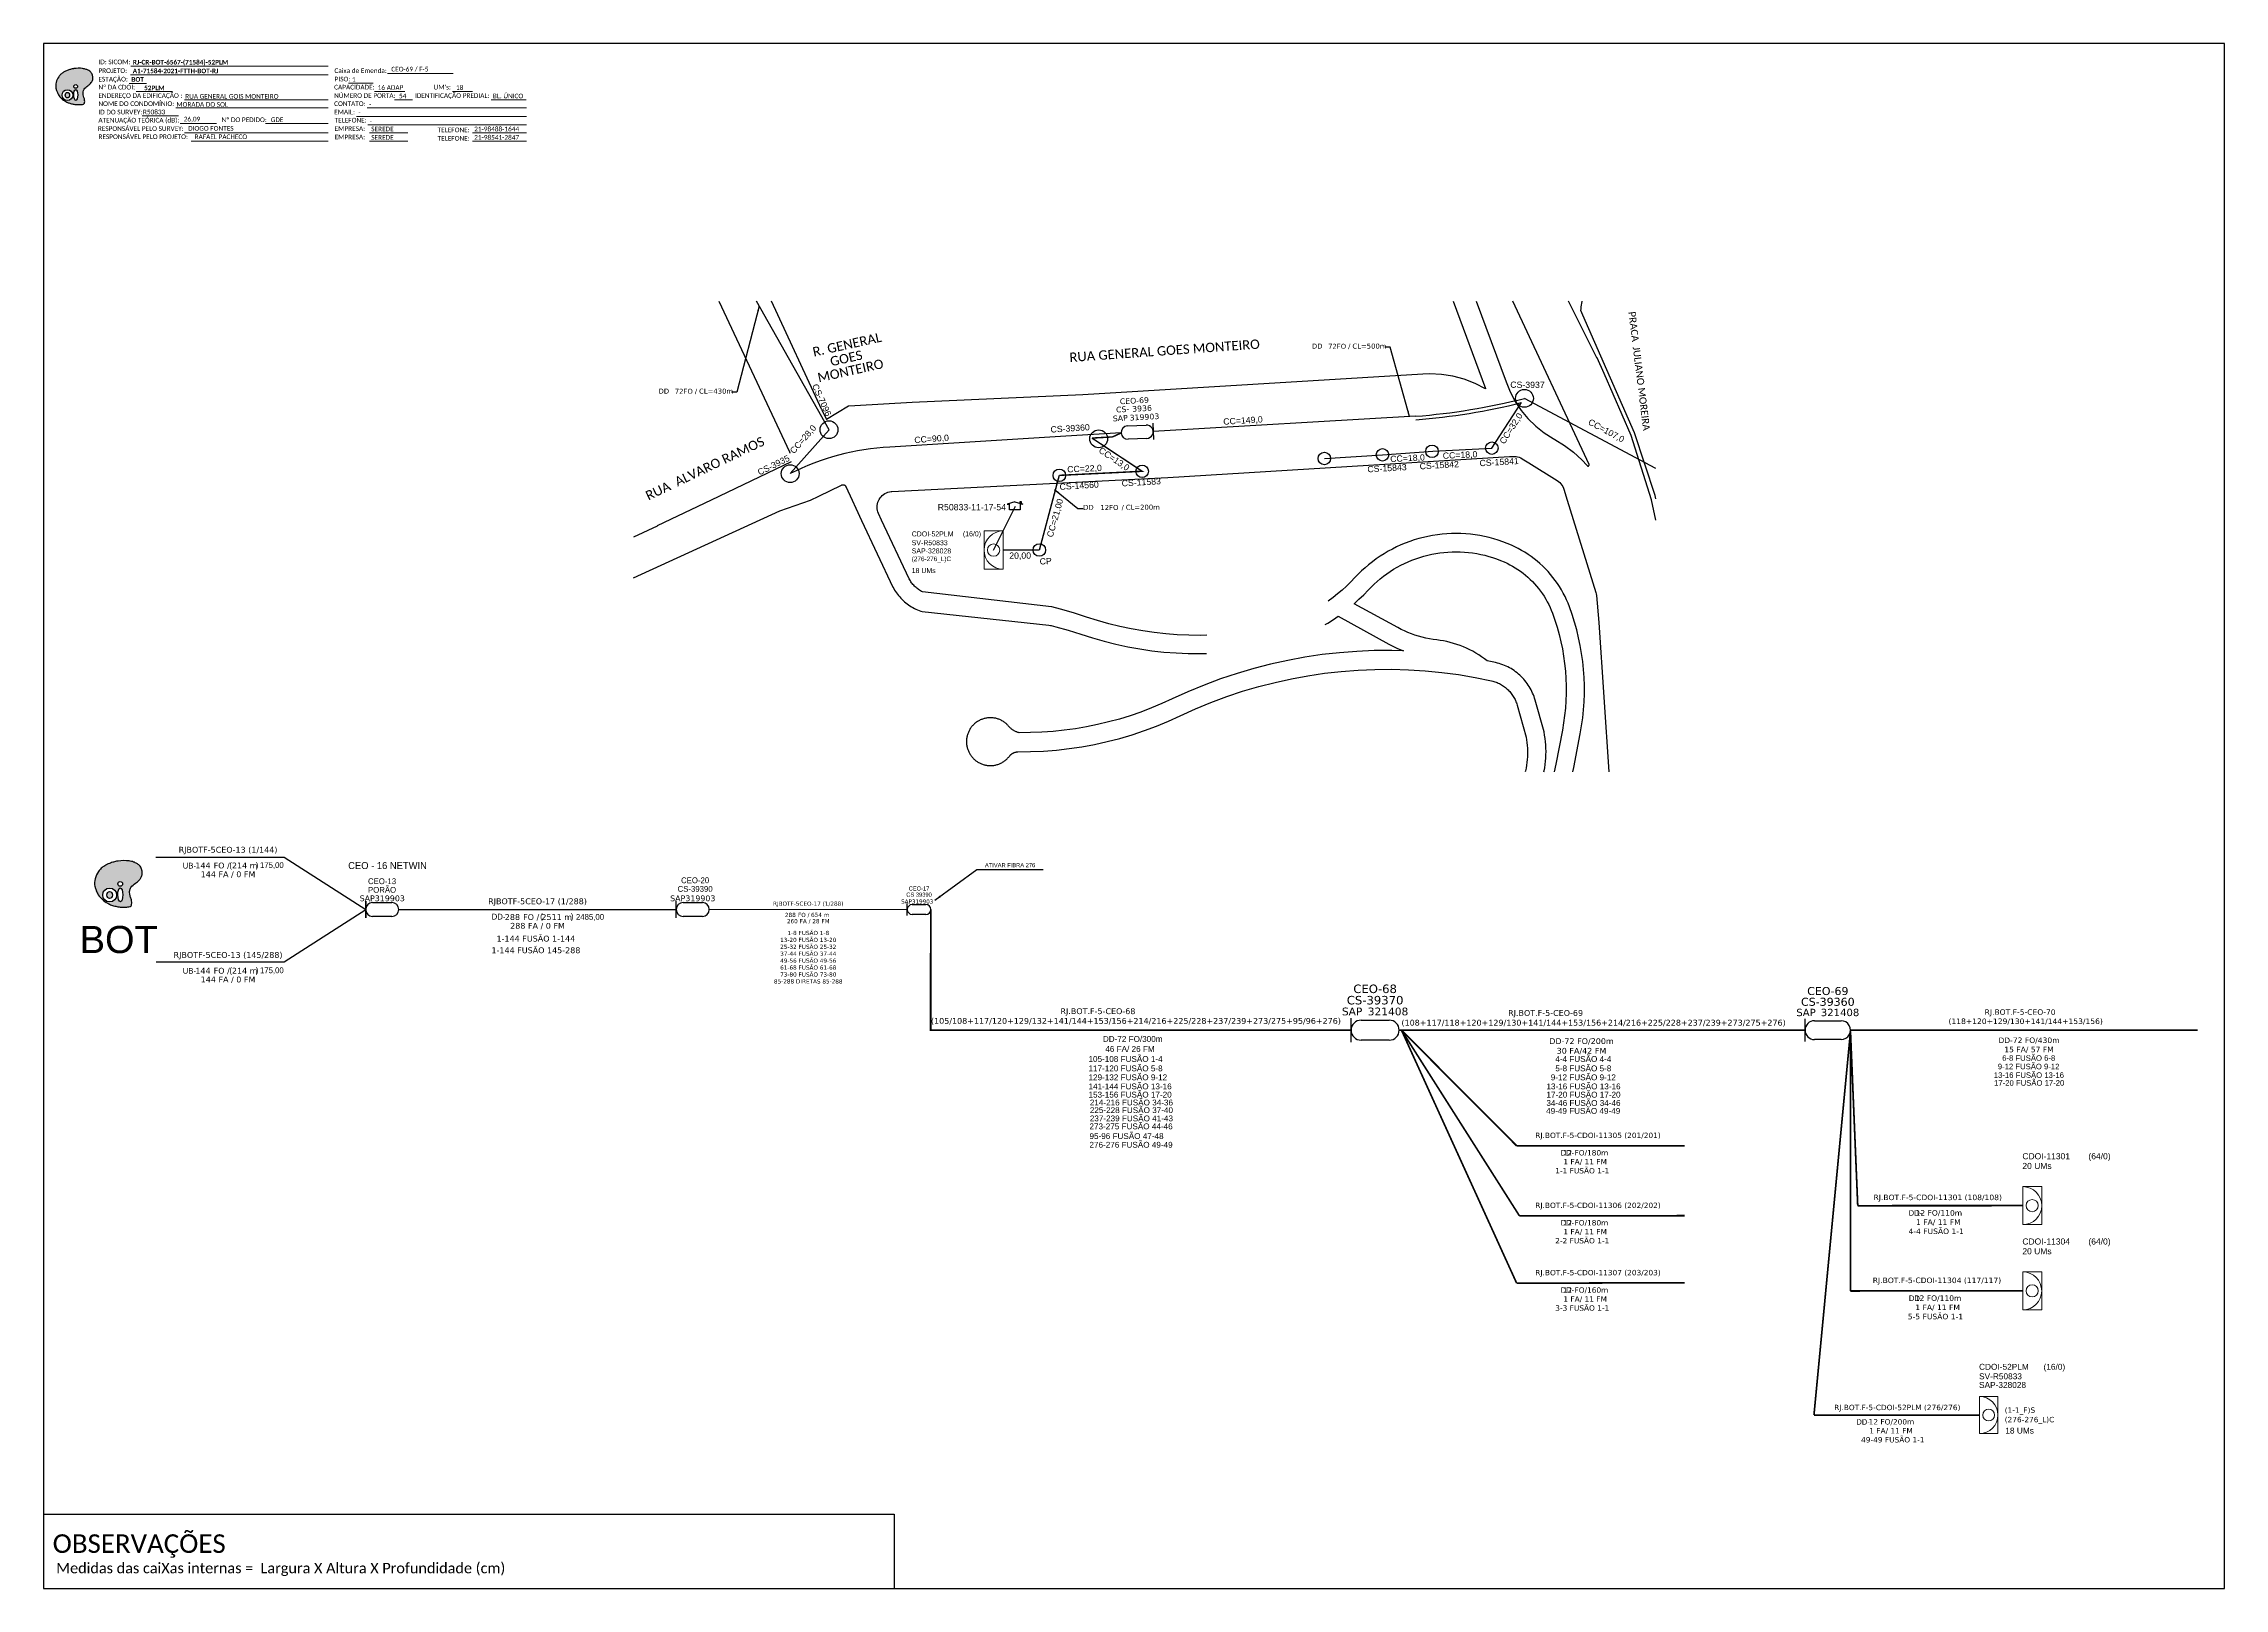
# Model space of a CAD drawing. Header units: millimetres. Extents: x 891 to 2640, y 408 to 1002.
# Drawn here: x 891 to 1730, y 408 to 1002 of the extents above; entities that cross this region are included whole.
import ezdxf
from ezdxf.enums import TextEntityAlignment as Align

# ---------------------------------------------------------------- set-up
doc = ezdxf.new("R2010")
doc.units = ezdxf.units.MM
for name, color, linetype, lineweight in [("20.0-LEGENDA DOS CDO'S", 1, 'Continuous', 0), ('20.1-CDO_INTERIOR', 1, 'Continuous', 0), ('Texto_Cabos', 1, 'Continuous', 20)]:
    doc.layers.add(name, color=color, linetype=linetype, lineweight=lineweight)
for name, color, linetype in [('20.4-CEOS', 1, 'Continuous'), ('CAP a instalar', 1, 'Continuous'), ('CD a instalar', 1, 'Continuous'), ('CD de instalação futura', 8, 'Continuous'), ('CDO_INTERIOR', 1, 'Continuous'), ('CEO', 1, 'Continuous'), ('CEOS', 1, 'Continuous'), ('label_cabos', 7, 'Continuous'), ('Legenda', 1, 'Continuous'), ('ml', 1, 'Continuous'), ('surveys legendas', 7, 'Continuous')]:
    doc.layers.add(name, color=color, linetype=linetype)
doc.layers.add('DROP DE CLIENTE', color=140, linetype='Continuous', plot=False)
doc.layers.add('EXTRA', color=50, linetype='Continuous', plot=False)
doc.styles.add('ARIAL', font='arial.ttf')
doc.styles.add('Legend', font='calibri.ttf')
doc.styles.add('siredit', font='verdana.ttf')
doc.styles.add('Style-font000', font='font000.shx')
doc.styles.add('WMF-Calibri0', font='calibri.ttf')
doc.styles.add('WMF-Calibri1', font='calibrib.ttf')
doc.dimstyles.new('CC', dxfattribs={"dimtxt": 1, "dimasz": 2, "dimexe": 0.18, "dimexo": 0.0625, "dimgap": 0.09, "dimtad": 0, "dimdec": 0, "dimrnd": 1, "dimzin": 0, "dimdsep": 46, "dimtxsty": 'siredit', "dimblk": 'NONE', "dimcen": 0, "dimse1": 1, "dimse2": 1, "dimsd1": 1, "dimsd2": 1, "dimclrt": 7, "dimadec": 0, "dimazin": 0, "dimtfac": 1, "dimtdec": 0, "dimtofl": 0, "dimtmove": 0, "dimatfit": 3, "dimfxl": 0, "dimtolj": 1, "dimtzin": 0, "dimarcsym": 0})
doc.dimstyles.new('ISO-25', dxfattribs={"dimtxt": 2.5, "dimasz": 2.5, "dimexe": 1.25, "dimexo": 0.625, "dimtad": 1, "dimtxsty": 'Standard', "dimcen": 2.5, "dimadec": 0, "dimazin": 0, "dimtfac": 1, "dimtmove": 0, "dimatfit": 3, "dimfxl": 0, "dimarcsym": 0})

# ---------------------------------------------------------------- blocks, each defined once
blk = doc.blocks.new('CDOE_CT_POSTE')
at = {"layer": "20.0-LEGENDA DOS CDO'S", "color": 0, "style": 'ARIAL'}
blk.add_attdef('FIBRAS_UTILIZADAS', text='', height=0.68, rotation=0.118, dxfattribs=at).set_placement((7.83, 5.26), align=Align.CENTER)
for tag, p in [('CDO_N', (0.12, 5.25)), ('CORDOALHA', (0.12, 4.02)), ('SAP', (0.12, 2.96)), ('1:XX', (0.14, 1.23)), ('UMS', (0.14, 0.22))]:
    blk.add_attdef(tag, p, '', height=0.68, rotation=0.118, dxfattribs=at)
blk = doc.blocks.new('CDOI_PADRÃO')
at = {"layer": '20.1-CDO_INTERIOR', "color": 0, "lineweight": 18}
for p, q in [((3.07, 6.14), (-3.07, 6.14)), ((-3.07, 6.14), (-3.07, -6.14)), ((3.07, -6.14), (3.07, 6.14)), ((-3.07, -6.14), (3.07, -6.14))]:
    blk.add_line(p, q, dxfattribs=at)
for centre, major_axis, start_param, end_param in [((-3.07, 0), (4.34, 4.34), 3.926991, 7.068583), ((0, 0), (1.39, 1.39), 5.497787, 11.780972)]:
    blk.add_ellipse(centre, major_axis=major_axis, ratio=1, start_param=start_param, end_param=end_param, dxfattribs=at)
blk = doc.blocks.new('SURVEY_SURVEY')
for p, q in [((0, 0.0000127), (-0.0000126, 0.000009)), ((-0.0000126, 0.000009), (-0.0000086, 0.000009)), ((-0.0000086, 0), (-0.0000086, 0.000009)), ((0.0000086, 0), (-0.0000086, 0)), ((0, 0.0000127), (0.0000126, 0.000009)), ((0.0000084, 0.0000132), (0.0000098, 0.0000132)), ((0.0000084, 0.0000103), (0.0000084, 0.0000132)), ((0.0000126, 0.000009), (0.0000086, 0.000009)), ((0.0000086, 0.000009), (0.0000086, 0)), ((0.0000098, 0.0000132), (0.0000098, 0.0000099))]:
    blk.add_line(p, q)
blk = doc.blocks.new('LEGENDA DOS CABOS')
at = {"layer": 'EXTRA', "color": 0, "style": 'siredit'}
for tag, p in [('ID', (4.6, 0.97)), ('XX', (9.03, 0.97))]:
    blk.add_attdef(tag, text='', height=0.48, rotation=359.69, dxfattribs=at).set_placement(p, align=Align.MIDDLE_CENTER)
at = {"layer": 'Legenda', "color": 0, "style": 'siredit'}
for tag, p in [('TIPO_CABO', (1.31, 0)), ('CABO', (4.69, -0.05)), ('/', (6.81, -0.05)), ('METROS', (10.03, -0.05))]:
    blk.add_attdef(tag, text='', height=0.8, rotation=359.69, dxfattribs=at).set_placement(p, align=Align.MIDDLE_CENTER)
blk = doc.blocks.new('_None')
blk = doc.blocks.new('OI')
h = blk.add_hatch(color=40)
edge = h.paths.add_edge_path()
edge.add_spline(control_points=[(4.35, -0.67), (3.92, -0.99), (3.26, -1.5), (2.81, -2.59), (2.9, -3.5), (3.06, -4.27), (3.31, -4.85), (3.37, -5.39), (3.4, -5.88), (3.2, -6.4), (2.54, -6.61), (1.65, -6.63), (0.55, -6.67), (-0.56, -6.42), (-1.61, -6.14), (-2.77, -5.61), (-3.92, -4.77), (-4.89, -3.7), (-5.34, -2.65), (-5.6, -1.94), (-5.85, -0.96), (-5.71, 0.47), (-5.1, 2.02), (-4.14, 3.02), (-3.3, 3.61), (-2.37, 4.16), (-1.36, 4.44), (-0.56, 4.7), (0.79, 4.85), (2.24, 4.97), (3.79, 4.57), (4.67, 4.21), (5.44, 3.65), (5.76, 2.99), (6.03, 2.21), (6.01, 1.46), (5.72, 0.64), (5.31, 0.08), (4.88, -0.38), (4.51, -0.55), (4.35, -0.67)], knot_values=[0, 0, 0, 0, 1.60434, 2.417191, 3.427595, 4.282808, 4.776746, 5.304182, 5.888771, 6.258406, 6.858137, 7.79129, 8.986195, 10.124242, 11.187857, 12.242908, 13.953784, 15.414161, 16.515391, 17.349188, 17.675853, 19.552021, 21.515531, 22.568638, 23.63245, 24.621084, 25.782718, 26.745347, 27.142653, 29.870543, 31.004649, 31.921532, 32.709589, 33.801391, 34.042471, 35.192333, 35.971461, 36.628871, 37.254359, 37.836911, 37.836911, 37.836911, 37.836911], degree=3, periodic=0)
h.paths.add_polyline_path([(1.13, -0.87, -1), (-0.04, -0.87, -1)], flags=16)
edge = h.paths.add_edge_path(flags=16)
edge.add_ellipse((0.56, -3.59), major_axis=(-0.02, 1.71), ratio=0.361305, start_angle=0, end_angle=360)
h.paths.add_polyline_path([(-0.36, -3.62, -1), (-3.8, -3.62, -1)], flags=16)
edge = h.paths.add_edge_path(flags=0)
edge.add_ellipse((-2.08, -3.62), major_axis=(0, 0.885), ratio=0.758294, start_angle=0, end_angle=360)
at = {"color": 40}
for centre, radius in [((-2.08, -3.62), 1.72), ((0.54, -0.87), 0.587)]:
    blk.add_circle(centre, radius, dxfattribs=at)
blk.add_ellipse((-2.08, -3.62), major_axis=(0, 0.885), ratio=0.758294, start_param=-3.141592653589792, end_param=3.141592653589792, dxfattribs=at)
blk.add_ellipse((0.56, -3.59), major_axis=(-0.02, 1.71), ratio=0.361305, dxfattribs=at)
at = {"color": 40, "start_tangent": (-0.800898, -0.598801), "end_tangent": (-0.800898, -0.598801)}
blk.add_spline([(4.35, -0.67), (3.2, -1.78), (2.9, -2.54), (2.92, -3.55), (3.12, -4.38), (3.28, -4.85), (3.37, -5.37), (3.35, -5.95), (3.2, -6.29), (2.66, -6.55), (1.73, -6.63), (0.54, -6.62), (-0.58, -6.41), (-1.6, -6.11), (-2.56, -5.67), (-3.95, -4.67), (-4.89, -3.56), (-5.37, -2.56), (-5.64, -1.78), (-5.72, -1.46), (-5.63, 0.42), (-4.84, 2.22), (-4.13, 2.99), (-3.27, 3.62), (-2.4, 4.09), (-1.3, 4.47), (-0.37, 4.72), (0.02, 4.77), (2.75, 4.8), (3.85, 4.53), (4.69, 4.16), (5.31, 3.68), (5.85, 2.73), (5.93, 2.5), (5.94, 1.35), (5.67, 0.62), (5.29, 0.08), (4.84, -0.36), (4.35, -0.67)], degree=3, dxfattribs=at)
blk = doc.blocks.new('CDOI_INT')
at = {"layer": '20.1-CDO_INTERIOR', "color": 0, "lineweight": 18}
blk.add_lwpolyline([(4.25, -4.25), (4.25, 4.25), (0, 4.25), (0, -4.25)], close=True, dxfattribs=at)
blk.add_circle((2.12, 0), 1.36, dxfattribs=at)
blk.add_arc((0, 0), 4.25, 270, 90, dxfattribs=at)
at = {"layer": "20.0-LEGENDA DOS CDO'S", "color": 0, "style": 'ARIAL'}
for tag, p in [('CDO_N', (-0.08, 10.38)), ('SPLITER_1', (21.18, 10.38)), ('SPLITER_2', (21.19, 8.68)), ('SAP', (-0.08, 6.23)), ('SURVEY', (-0.08, 8.2)), ('1:XX', (5.94, -2.22)), ('UMS', (5.94, -4.24))]:
    blk.add_attdef(tag, p, '', height=1.36, dxfattribs=at)
blk.add_attdef('FIBRAS_UTILIZADAS', text='', height=1.36, dxfattribs=at).set_placement((15.34, 10.38), align=Align.CENTER)
blk = doc.blocks.new('CARIMBO')
at = {"color": 7, "lineweight": 0}
for points in [[(134.48, -16.3), (159.61, -16.3)], [(35.15, -20.06), (41.7, -20.06)], [(35.66, -16.79), (111.64, -16.79)], [(37.81, -23.14), (51.75, -23.14)], [(119.43, -20.02), (128.92, -20.02)], [(129.48, -23.14), (141.1, -23.14)], [(159.42, -23.14), (167.09, -23.14)], [(40.13, -32.55), (54.07, -32.55)], [(52.97, -29.48), (111.64, -29.48)], [(56.38, -26.37), (111.64, -26.37)], [(122.56, -32.72), (187.83, -32.72)], [(126.6, -29.48), (187.83, -29.48)], [(137.07, -26.37), (144.01, -26.37)], [(174.24, -26.37), (187.8, -26.37)], [(54.67, -35.52), (68.61, -35.52)], [(56.38, -39.07), (111.64, -39.07)], [(126.84, -35.96), (187.83, -35.96)], [(127.45, -39.07), (142.25, -39.07)], [(167.06, -39.07), (187.83, -39.07)], [(58.87, -42.31), (111.64, -42.31)], [(127.45, -42.31), (142.25, -42.31)], [(167.06, -42.31), (187.83, -42.31)]]:
    blk.add_lwpolyline(points, dxfattribs=at)
at = {"color": 7, "xscale": 1.213923925163967, "yscale": 1.213923925163967, "zscale": 1.213923925163967, "rotation": 0.1532896023949059}
blk.add_blockref('OI', (13.86, -20.16), dxfattribs=at)
at = {"color": 7, "lineweight": 0, "style": 'WMF-Calibri0'}
for s, height, p in [('PROJETO:', 1.793, (23.26, -16.04)), ('Caixa de Emenda:', 1.7927, (114.02, -16.04)), ('ESTAÇÃO:', 1.793, (23.26, -19.32)), ('ENDEREÇO DA EDIFICAÇÃO :', 1.7927, (23.26, -25.63)), ('Nº DA CDOI:', 1.7927, (23.26, -22.39)), ('CAPACIDADE:', 1.7927, (113.91, -22.39)), ('NÚMERO DE PORTA:', 1.7927, (113.91, -25.63)), ('PISO:', 1.793, (114.09, -19.28)), ('IDENTIFICAÇÃO PREDIAL:', 1.7927, (144.99, -25.63)), ("UM's:", 1.793, (152.15, -22.39)), ('ATENUAÇÃO TEÓRICA (dB):', 1.7927, (23.26, -35.09)), ('NOME DO CONDOMÍNIO:', 1.7927, (23.26, -28.74)), ('ID DO SURVEY:', 1.7927, (23.26, -31.97)), ('CONTATO:', 1.793, (113.91, -28.74)), ('EMAIL:', 1.793, (113.91, -31.97)), ('TELEFONE:', 1.793, (114.09, -35.09)), ('RESPONSÁVEL PELO SURVEY:', 1.7927, (23.02, -38.32)), ('RESPONSÁVEL PELO PROJETO:', 1.7927, (23.26, -41.44)), ('EMPRESA:', 1.793, (114.09, -38.32)), ('EMPRESA:', 1.793, (114.09, -41.56)), ('TELEFONE:', 1.793, (153.7, -38.83)), ('TELEFONE:', 1.793, (153.7, -42.06))]:
    blk.add_text(s, height=height, dxfattribs=at).set_placement(p)
at = {"color": 7, "lineweight": 0, "flags": 8}
for tag, p, style in [('PROJ', (36.46, -16.13), 'WMF-Calibri1'), ('CEOS-XX', (135.87, -15.46), 'WMF-Calibri0'), ('EST', (35.94, -19.41), 'WMF-Calibri1'), ('LOGRADOURO', (56.65, -25.91), 'WMF-Calibri0'), ('PISO_PTR', (120.78, -19.42), 'WMF-Calibri0'), ('CAPAC.', (130.66, -22.52), 'WMF-Calibri0'), ('N°', (138.85, -25.77), 'WMF-Calibri0'), ("UC'S", (160.78, -22.54), 'WMF-Calibri0'), ('N°PREDIO', (174.94, -25.77), 'WMF-Calibri0'), ('_ID_', (40.39, -31.94), 'WMF-Calibri0'), ('NOME_DO_COND.', (53.23, -29.02), 'WMF-Calibri0'), ('O_POTEN', (56.06, -34.68), 'WMF-Calibri0'), ('EMAIL', (123.26, -32.12), 'WMF-Calibri0'), ('NOME_DO_CONTATO', (127.3, -28.89), 'WMF-Calibri0'), ('RES_SURVEY', (57.78, -38.23), 'WMF-Calibri0'), ('RES_PROJ', (60.27, -41.47), 'WMF-Calibri0'), ('TELEFONE', (127.55, -35.36), 'WMF-Calibri0'), ('EMP_RESP_SURVEY', (128.16, -38.47), 'WMF-Calibri0'), ('EMP_RESP_PROJ', (128.16, -41.71), 'WMF-Calibri0'), ('CONT_RESP_SURVEY', (167.76, -38.47), 'WMF-Calibri0'), ('CONT_RESP_PROJ', (167.76, -41.71), 'WMF-Calibri0')]:
    blk.add_attdef(tag, p, '', height=1.79, dxfattribs=dict(at, style=style))
at = {"color": 7, "lineweight": 0, "style": 'WMF-Calibri1', "flags": 8}
blk.add_attdef("N° CDO'S", text='', height=1.79, dxfattribs=at).set_placement((44.78, -22.68), align=Align.CENTER)

msp = doc.modelspace()

# ---------------------------------------------------------------- linework, layer by layer
msp.add_lwpolyline([(891.21, 408.06), (1729.77, 408.06), (1729.77, 1002.06), (891.21, 1002.06), (891.21, 408.06)])
at = {"color": 7, "lineweight": 0}
for points in [[(924.71, 993.37), (1000.68, 993.37)], [(976.52, 971.3), (1000.67, 971.3)]]:
    msp.add_lwpolyline(points, dxfattribs=at)
at = {"color": 4, "linetype": 'Continuous'}
for points in [[(1150.79, 903), (1177.99, 845.05), (1178.12, 844.74), (1178.17, 844.59)], [(1190.43, 861.3), (1171.16, 903)], [(1433.2, 903), (1445.63, 869.45)], [(1442.01, 903), (1453.58, 871.98)], [(1453.58, 871.98), (1455.12, 868.13), (1457.05, 864.47), (1459.34, 861.03), (1461.99, 857.85), (1464.96, 854.95), (1468.22, 852.39), (1471.72, 850.18), (1472.36, 849.83), (1476.08, 847.59), (1479.55, 844.98), (1482.73, 842.02), (1484.72, 839.79), (1484.74, 839.75), (1484.78, 839.73), (1484.82, 839.69), (1484.85, 839.67), (1484.9, 839.65), (1484.94, 839.64), (1484.98, 839.63), (1485.03, 839.62), (1485.07, 839.62), (1485.12, 839.62), (1485.16, 839.63), (1485.2, 839.64), (1485.25, 839.67), (1485.28, 839.68), (1485.32, 839.71), (1485.36, 839.74), (1485.39, 839.77), (1485.42, 839.81), (1485.44, 839.85), (1485.45, 839.88), (1485.48, 839.93), (1485.49, 839.98), (1485.49, 840.01), (1485.49, 840.06), (1485.49, 840.11), (1485.48, 840.15), (1485.46, 840.19), (1456.15, 903)], [(1511.15, 818.82), (1509.54, 826.68), (1501.7, 851.41), (1491.33, 875.2), (1488.54, 881.23), (1488.51, 881.26), (1477.63, 903)], [(1511.15, 827.02), (1510.89, 828.32), (1502.98, 852.46), (1483.06, 897.59), (1482.37, 899.38), (1482.41, 900.09), (1482.47, 900.81), (1482.57, 901.52), (1482.68, 902.22), (1482.82, 902.92), (1482.84, 903)], [(1445.63, 869.45), (1445.66, 869.36), (1441.67, 871.39), (1437.47, 872.99), (1433.13, 874.13), (1428.71, 874.82), (1424.23, 875.04), (1421.52, 874.94), (1290.76, 866.96), (1225.25, 864.05), (1203.18, 862.78)], [(1190.43, 861.3), (1192.21, 857.51)], [(1203.18, 862.78), (1200.73, 862.64), (1192.21, 857.51)], [(1178.67, 841.29), (1147.87, 826.53), (1127.11, 816.58), (1127.08, 816.55), (1117.98, 812.29)], [(1213.42, 818.79), (1212.26, 821.38), (1212.03, 821.96), (1211.86, 822.57), (1211.77, 823.2), (1211.73, 823.82), (1211.77, 824.44), (1211.86, 825.07), (1212.03, 825.68), (1212.25, 826.26), (1212.54, 826.82), (1212.87, 827.35), (1213.27, 827.84), (1213.71, 828.28), (1214.2, 828.68), (1214.73, 829.02), (1215.28, 829.3), (1215.87, 829.53), (1216.48, 829.7), (1217.1, 829.8), (1217.43, 829.82), (1323.46, 835.21), (1323.54, 835.21), (1454.9, 843.28)], [(1454.9, 843.28), (1456.14, 843.35), (1456.78, 843.36), (1457.4, 843.3), (1458.01, 843.17), (1458.61, 842.99), (1459.19, 842.74), (1459.69, 842.45), (1462.26, 840.85)], [(1462.26, 840.85), (1473.21, 834.03), (1473.73, 833.67), (1474.2, 833.25), (1474.63, 832.79), (1475.01, 832.29), (1475.34, 831.75), (1475.6, 831.18), (1475.77, 830.7), (1477.06, 826.53), (1488.04, 791.05), (1488.19, 790.44), (1488.28, 789.83), (1489.23, 779.47), (1493.02, 722.09)], [(1117.98, 796.59), (1174.32, 822.36), (1180.17, 824.5), (1186.1, 826.53), (1189.3, 828.1), (1198.08, 832.31), (1198.2, 832.36), (1198.32, 832.39), (1198.44, 832.42), (1198.56, 832.43), (1198.69, 832.43), (1198.81, 832.42), (1198.94, 832.38), (1199.05, 832.35), (1199.17, 832.29), (1199.28, 832.23), (1199.37, 832.14), (1199.47, 832.06), (1199.55, 831.96), (1199.62, 831.87), (1199.68, 831.75), (1202.13, 826.53), (1203.58, 823.44), (1205.74, 818.7), (1217.8, 793.08), (1218.11, 792.51), (1218.44, 791.94), (1218.8, 791.39), (1219.17, 790.85), (1219.56, 790.32), (1219.97, 789.81), (1220.39, 789.31), (1220.83, 788.83), (1221.29, 788.36), (1221.76, 787.9), (1222.25, 787.47), (1222.76, 787.05), (1223.28, 786.64), (1223.81, 786.26), (1224.35, 785.89), (1224.91, 785.54), (1225.47, 785.22), (1226.05, 784.91), (1226.64, 784.62), (1227.24, 784.35), (1227.85, 784.1), (1228.46, 783.87), (1229.09, 783.67), (1277.74, 778.5), (1278.37, 778.33), (1278.69, 778.26)], [(1278.92, 785.43), (1278.72, 785.52), (1229.13, 791.21), (1228.76, 791.41), (1228.39, 791.63), (1228.03, 791.86), (1227.68, 792.1), (1227.34, 792.35), (1227.01, 792.62), (1226.69, 792.9), (1226.38, 793.19), (1226.07, 793.49), (1225.78, 793.8), (1225.5, 794.12), (1225.23, 794.44), (1224.97, 794.78), (1224.73, 795.13), (1224.49, 795.49), (1224.27, 795.85), (1224.06, 796.22), (1213.42, 818.79)], [(1479.21, 722.09), (1479.62, 723.67), (1482.08, 736.71), (1482.61, 739.76), (1483.03, 742.83), (1483.34, 745.91), (1483.55, 749), (1483.66, 752.1), (1483.66, 755.2), (1483.56, 758.29), (1483.35, 761.38), (1483.03, 764.46), (1482.62, 767.53), (1482.09, 770.58), (1481.47, 773.62), (1480.74, 776.63), (1479.91, 779.61), (1478.98, 782.57), (1477.95, 785.49), (1477.42, 786.84), (1476.85, 788.17), (1476.23, 789.49), (1475.56, 790.77), (1474.85, 792.04), (1474.09, 793.28), (1473.29, 794.49), (1472.45, 795.68), (1471.57, 796.83), (1470.65, 797.96), (1469.7, 799.05), (1468.7, 800.11), (1467.67, 801.13), (1466.6, 802.11), (1465.5, 803.06), (1464.37, 803.97), (1463.21, 804.84), (1462.01, 805.67), (1460.79, 806.45), (1459.55, 807.2), (1458.27, 807.9), (1456.98, 808.55), (1455.66, 809.16), (1453.98, 809.87), (1452.28, 810.52), (1450.55, 811.11), (1448.81, 811.64), (1447.04, 812.11), (1445.27, 812.52), (1443.48, 812.87), (1441.68, 813.15), (1439.87, 813.38), (1438.05, 813.54), (1436.23, 813.64), (1434.41, 813.68), (1432.58, 813.65), (1430.76, 813.56), (1428.95, 813.41), (1427.14, 813.19), (1425.33, 812.92), (1423.54, 812.58), (1421.76, 812.18), (1420, 811.72), (1418.25, 811.2), (1416.52, 810.62), (1414.82, 809.98), (1413.13, 809.28), (1411.47, 808.52), (1409.84, 807.71), (1408.24, 806.84), (1406.66, 805.92), (1405.12, 804.94), (1403.62, 803.91), (1402.15, 802.83), (1400.72, 801.7), (1399.33, 800.52), (1397.98, 799.3), (1396.67, 798.02), (1395.41, 796.71), (1393.84, 795.07), (1392.21, 793.48), (1390.53, 791.96), (1388.8, 790.49), (1387.02, 789.08), (1385.19, 787.73)], [(1446.3, 764.73), (1445.24, 765.54), (1444.16, 766.31), (1443.05, 767.04), (1441.92, 767.73), (1440.76, 768.39), (1439.58, 769), (1438.38, 769.57), (1437.17, 770.1), (1435.93, 770.59), (1434.68, 771.03), (1433.41, 771.43), (1432.13, 771.79), (1430.84, 772.1), (1429.54, 772.37), (1428.23, 772.59), (1426.91, 772.76), (1425.49, 772.95), (1424.07, 773.19), (1422.67, 773.47), (1421.28, 773.81), (1419.89, 774.2), (1418.53, 774.63), (1417.18, 775.11), (1415.84, 775.64), (1414.53, 776.21), (1413.24, 776.83), (1411.97, 777.5), (1395.16, 786.69), (1397.01, 788.38), (1398.81, 790.13), (1400.55, 791.94), (1401.65, 793.09), (1402.78, 794.19), (1403.95, 795.25), (1405.16, 796.28), (1406.4, 797.26), (1407.67, 798.19), (1408.98, 799.09), (1410.32, 799.94), (1411.68, 800.74), (1413.07, 801.49), (1414.49, 802.2), (1415.93, 802.85), (1417.39, 803.46), (1418.87, 804.01), (1420.37, 804.52), (1421.89, 804.97), (1423.42, 805.37), (1424.96, 805.72), (1426.51, 806.01), (1428.08, 806.25), (1429.65, 806.44), (1431.23, 806.57), (1432.81, 806.64), (1434.39, 806.67), (1435.97, 806.64), (1437.55, 806.55), (1439.13, 806.41), (1440.7, 806.21), (1442.26, 805.97), (1443.81, 805.66), (1445.35, 805.31), (1446.88, 804.9), (1448.4, 804.44), (1449.89, 803.93), (1451.37, 803.36), (1452.83, 802.75), (1453.93, 802.24), (1455, 801.7), (1456.06, 801.11), (1457.1, 800.5), (1458.12, 799.84), (1459.11, 799.15), (1460.08, 798.43), (1461.02, 797.67), (1461.94, 796.88), (1462.82, 796.06), (1463.68, 795.21), (1464.51, 794.33), (1465.31, 793.42), (1466.07, 792.49), (1466.81, 791.53), (1467.51, 790.54), (1468.17, 789.53), (1468.8, 788.5), (1469.39, 787.45), (1469.95, 786.37), (1470.46, 785.28), (1470.94, 784.17), (1471.38, 783.05), (1472.33, 780.35), (1473.19, 777.62), (1473.96, 774.87), (1474.63, 772.09), (1475.21, 769.29), (1475.69, 766.47), (1476.08, 763.64), (1476.36, 760.79), (1476.56, 757.94), (1476.65, 755.08), (1476.65, 752.22), (1476.56, 749.36), (1476.36, 746.51), (1476.07, 743.66), (1475.68, 740.83), (1475.2, 738.01), (1472.73, 724.97), (1472.01, 722.09)], [(1384.04, 778.65), (1385.06, 779.25), (1387.18, 780.6), (1388.99, 781.84), (1408.51, 771.17), (1410, 770.39), (1411.52, 769.66), (1413.07, 768.98), (1414.12, 768.57), (1414.12, 768.57), (1409.62, 768.69), (1402.9, 768.65), (1396.2, 768.36), (1389.51, 767.85), (1382.83, 767.1), (1376.19, 766.12), (1369.59, 764.9), (1363.04, 763.46), (1356.54, 761.78), (1350.1, 759.88), (1343.73, 757.76), (1337.44, 755.42), (1331.24, 752.85), (1325.13, 750.07), (1321.19, 748.27), (1317.19, 746.59), (1313.14, 745.04), (1309.04, 743.63), (1304.89, 742.35), (1300.71, 741.21), (1296.49, 740.2), (1292.24, 739.33), (1287.96, 738.61), (1283.67, 738.02), (1279.35, 737.58), (1275.03, 737.27), (1270.69, 737.11), (1266.35, 737.09), (1266.11, 737.15), (1265.86, 737.22), (1265.62, 737.29), (1265.38, 737.38), (1265.15, 737.47), (1264.92, 737.57), (1264.69, 737.68), (1264.46, 737.8), (1264.24, 737.92), (1264.02, 738.05), (1263.81, 738.19), (1263.6, 738.33), (1263.4, 738.49), (1263.21, 738.65), (1263.01, 738.81), (1262.83, 738.98), (1262.65, 739.16), (1262.47, 739.35), (1262.31, 739.54), (1262.14, 739.73), (1261.99, 739.93), (1261.77, 740.16), (1261.54, 740.39), (1261.3, 740.6), (1261.05, 740.81), (1260.8, 741), (1260.54, 741.19), (1260.27, 741.37), (1260, 741.54), (1259.72, 741.7), (1259.44, 741.85), (1259.15, 741.99), (1258.85, 742.12), (1258.55, 742.24), (1258.25, 742.35), (1257.95, 742.45), (1257.64, 742.54), (1257.33, 742.62), (1257.01, 742.68), (1256.7, 742.74), (1256.38, 742.78), (1256.06, 742.82), (1255.74, 742.84), (1255.42, 742.85), (1255.1, 742.85), (1254.77, 742.84), (1254.45, 742.81), (1254.14, 742.78), (1253.82, 742.73), (1253.5, 742.68), (1253.19, 742.61), (1252.88, 742.53), (1252.57, 742.44), (1252.26, 742.34), (1251.96, 742.23), (1251.66, 742.11), (1251.37, 741.98), (1251.08, 741.84), (1250.8, 741.69), (1250.52, 741.53), (1250.25, 741.36), (1249.98, 741.18), (1249.72, 740.99), (1249.47, 740.79), (1249.22, 740.58), (1248.98, 740.37), (1248.75, 740.15), (1248.53, 739.91), (1248.32, 739.68), (1248.11, 739.43), (1247.91, 739.18), (1247.72, 738.92), (1247.54, 738.65), (1247.38, 738.38), (1247.21, 738.1), (1247.06, 737.81), (1246.92, 737.53), (1246.79, 737.23), (1246.67, 736.93), (1246.56, 736.63), (1246.47, 736.33), (1246.38, 736.02), (1246.3, 735.71), (1246.23, 735.39), (1246.18, 735.08), (1246.13, 734.76), (1246.1, 734.44), (1246.08, 734.12), (1246.07, 733.8), (1246.07, 733.48), (1246.08, 733.16), (1246.1, 732.84), (1246.14, 732.53), (1246.18, 732.21), (1246.24, 731.9), (1246.3, 731.58), (1246.38, 731.27), (1246.47, 730.97), (1246.56, 730.66), (1246.67, 730.36), (1246.79, 730.07), (1246.92, 729.78), (1247.06, 729.49), (1247.21, 729.21), (1247.37, 728.93), (1247.54, 728.66), (1247.71, 728.39), (1247.9, 728.14), (1248.1, 727.88), (1248.3, 727.64), (1248.51, 727.4), (1248.73, 727.17), (1248.96, 726.95), (1249.2, 726.73), (1249.44, 726.53), (1249.69, 726.33), (1249.95, 726.14), (1250.21, 725.96), (1250.48, 725.79), (1250.76, 725.63), (1251.04, 725.48), (1251.32, 725.33), (1251.61, 725.2), (1251.91, 725.08), (1252.21, 724.97), (1252.51, 724.87), (1252.82, 724.78), (1253.12, 724.7), (1253.44, 724.63), (1253.75, 724.57), (1254.06, 724.52), (1254.38, 724.49), (1254.7, 724.46), (1255.02, 724.45), (1255.34, 724.45), (1255.66, 724.45), (1255.97, 724.47), (1256.29, 724.5), (1256.61, 724.54), (1256.92, 724.6), (1257.24, 724.66), (1257.55, 724.73), (1257.85, 724.82), (1258.16, 724.91), (1258.46, 725.02), (1258.76, 725.13), (1259.05, 725.26), (1259.34, 725.39), (1259.62, 725.54), (1259.9, 725.7), (1260.17, 725.86), (1260.44, 726.04), (1260.7, 726.22), (1260.95, 726.41), (1261.2, 726.61), (1261.44, 726.82), (1261.67, 727.04), (1261.9, 727.27), (1262.12, 727.5), (1262.33, 727.74), (1262.53, 727.99), (1262.72, 728.25), (1262.82, 728.36), (1262.93, 728.47), (1263.04, 728.57), (1263.15, 728.67), (1263.27, 728.77), (1263.39, 728.87), (1263.51, 728.96), (1263.64, 729.04), (1263.77, 729.12), (1263.9, 729.2), (1264.03, 729.27), (1264.17, 729.34), (1264.31, 729.4), (1264.45, 729.46), (1264.59, 729.51), (1264.74, 729.56), (1264.88, 729.6), (1265.03, 729.64), (1265.18, 729.67), (1265.33, 729.7), (1265.48, 729.73), (1265.63, 729.74), (1265.78, 729.76), (1270.74, 729.8), (1275.7, 730.01), (1280.65, 730.4), (1285.58, 730.96), (1290.48, 731.7), (1295.36, 732.6), (1300.21, 733.67), (1305.01, 734.91), (1309.77, 736.32), (1314.47, 737.89), (1319.12, 739.62), (1323.71, 741.52), (1328.22, 743.57), (1334.11, 746.25), (1340.08, 748.72), (1346.13, 750.97), (1352.26, 753.02), (1358.45, 754.84), (1364.71, 756.45), (1371.02, 757.84), (1377.37, 759.01), (1383.76, 759.96), (1390.18, 760.68), (1396.63, 761.18), (1403.08, 761.45), (1409.54, 761.49), (1416, 761.31), (1422.45, 760.9), (1428.87, 760.27), (1435.28, 759.42), (1441.65, 758.33), (1447.97, 757.03), (1448.42, 756.92), (1448.86, 756.8), (1449.3, 756.66), (1449.73, 756.51), (1450.16, 756.34), (1450.58, 756.16), (1450.99, 755.96), (1451.4, 755.75), (1451.8, 755.52), (1452.19, 755.28), (1452.57, 755.03), (1452.95, 754.76), (1453.31, 754.48), (1453.66, 754.19), (1454.01, 753.88), (1454.34, 753.57), (1454.66, 753.24), (1454.97, 752.9), (1455.27, 752.55), (1455.56, 752.19), (1455.83, 751.83), (1456.09, 751.45), (1456.34, 751.06), (1456.57, 750.67), (1456.79, 750.26), (1457, 749.85), (1457.19, 749.44), (1457.36, 749.01), (1457.52, 748.58), (1457.67, 748.15), (1457.8, 747.71), (1461.24, 735.43), (1461.43, 734.36), (1461.58, 733.28), (1461.69, 732.19), (1461.77, 731.1), (1461.81, 730.01), (1461.8, 728.92), (1461.77, 727.83), (1461.69, 726.74), (1461.57, 725.66), (1461.42, 724.58), (1461.23, 723.5), (1461, 722.43), (1460.92, 722.09)], [(1338.52, 774.55), (1336.02, 774.5), (1331.56, 774.55), (1327.11, 774.74), (1322.67, 775.08), (1318.25, 775.58), (1313.84, 776.21), (1309.46, 777), (1305.1, 777.93), (1300.78, 779), (1296.49, 780.22), (1292.25, 781.58), (1287.24, 783.18), (1282.18, 784.62), (1278.92, 785.43)], [(1278.69, 778.26), (1280.38, 777.84), (1285.21, 776.47), (1290, 774.94), (1294.47, 773.51), (1298.98, 772.23), (1303.52, 771.1), (1308.11, 770.12), (1312.72, 769.3), (1317.36, 768.62), (1322.02, 768.11), (1326.69, 767.75), (1331.37, 767.54), (1336.06, 767.49), (1338.4, 767.54)], [(1468.13, 722.09), (1468.19, 722.37), (1468.42, 723.61), (1468.6, 724.86), (1468.75, 726.11), (1468.85, 727.36), (1468.91, 728.62), (1468.93, 729.88), (1468.91, 731.13), (1468.84, 732.39), (1468.74, 733.64), (1468.59, 734.89), (1468.4, 736.14), (1468.17, 737.37), (1464.74, 749.65), (1464.53, 750.33), (1464.31, 751), (1464.06, 751.66), (1463.78, 752.32), (1463.49, 752.96), (1463.17, 753.6), (1462.83, 754.22), (1462.47, 754.83), (1462.09, 755.43), (1461.69, 756.01), (1461.27, 756.58), (1460.82, 757.14), (1460.36, 757.68), (1459.88, 758.2), (1459.39, 758.7), (1458.87, 759.19), (1458.34, 759.66), (1457.79, 760.11), (1457.23, 760.54), (1456.65, 760.96), (1456.06, 761.35), (1455.46, 761.72), (1454.84, 762.07), (1454.21, 762.4), (1453.57, 762.7), (1452.92, 762.99), (1452.27, 763.25), (1451.6, 763.49), (1450.92, 763.7), (1450.24, 763.89), (1449.55, 764.06), (1446.3, 764.73)]]:
    msp.add_lwpolyline(points, dxfattribs=at)
at = {"color": 1}
msp.add_lwpolyline([(1250.04, 684.46), (1275.5, 684.46)], dxfattribs=at)
at = {"color": 0, "linetype": 'Continuous'}
msp.add_lwpolyline([(1015.09, 672.29), (1015.09, 665.93)], dxfattribs=at)
at = {"color": 0, "ltscale": 7, "const_width": 0.644}
for points in [[(1413.33, 622.72), (1457.61, 578.26)], [(1458.68, 551.35), (1413.33, 622.72)], [(1413.33, 622.72), (1457.61, 525.47)], [(1457.61, 578.26), (1522.3, 578.29)], [(1458.68, 551.35), (1522.3, 551.38)], [(1457.61, 525.47), (1522.3, 525.51)]]:
    msp.add_lwpolyline(points, dxfattribs=at)
at = {"color": 1, "ltscale": 7, "const_width": 0.644}
for points in [[(1571.95, 474.67), (1586, 622.24)], [(1571.95, 474.67), (1635.57, 474.71)]]:
    msp.add_lwpolyline(points, dxfattribs=at)
at = {"color": 7}
msp.add_lwpolyline([(891.28, 436.54), (1218.24, 436.54), (1218.24, 408.06)], dxfattribs=at)
at = {"layer": '20.4-CEOS', "color": 5}
for p, q in [((1307.95, 855.04), (1315.17, 855.41)), ((1315.43, 850.26), (1308.21, 849.9)), ((1393.97, 618.08), (1393.97, 627.35)), ((1397.82, 626.56), (1408.6, 626.56)), ((1568.54, 618.33), (1568.54, 627.11)), ((1572.18, 626.36), (1582.39, 626.36)), ((1408.6, 618.87), (1397.82, 618.87)), ((1582.39, 619.08), (1572.18, 619.08))]:
    msp.add_line(p, q, dxfattribs=at)
msp.add_lwpolyline([(1317.71, 856.07), (1318.02, 849.87)], dxfattribs=at)
for centre, start, end in [((1315.3, 852.84), 272.90421, 92.90421), ((1308.08, 852.47), 92.90421, 272.90421)]:
    msp.add_arc(centre, 2.57, start, end, dxfattribs=at)
for centre, major_axis, start_param, end_param in [((1397.82, 622.72), (-2.72, 2.72), -0.785398, 2.356194), ((1408.6, 622.72), (2.72, 2.72), 3.926991, 7.068583), ((1572.18, 622.72), (-2.57, 2.57), -0.785398, 2.356194), ((1582.39, 622.72), (-2.57, 2.57), 2.356194, 5.497787)]:
    msp.add_ellipse(centre, major_axis=major_axis, ratio=1, start_param=start_param, end_param=end_param, dxfattribs=at)
at = {"layer": 'CAP a instalar', "color": 7, "ltscale": 7}
for p, q in [((1193.22, 853.59), (1165.37, 903)), ((1511.15, 838.72), (1460.62, 865.64)), ((1460.62, 865.64), (1460.62, 865.64)), ((1418.79, 858.77), (1317.87, 852.97)), ((1178.28, 836.7), (1193.22, 853.59)), ((1284.32, 851.13), (1216.58, 846.93)), ((1305.51, 852.34), (1284.32, 851.13)), ((1178.28, 836.7), (1178.28, 836.7))]:
    msp.add_line(p, q, dxfattribs=at)
at = {"layer": 'CAP a instalar', "color": 8, "ltscale": 7}
for p, q in [((1448.08, 846.53), (1459.55, 864.01)), ((1383.71, 842.51), (1406.06, 843.95)), ((1406.06, 843.95), (1425.45, 845.32)), ((1425.45, 845.32), (1448.08, 846.53))]:
    msp.add_line(p, q, dxfattribs=at)
at = {"layer": 'CAP a instalar', "color": 1, "ltscale": 7, "const_width": 0.56}
for points in [[(1294.34, 850.38), (1313.64, 837.61), (1281.75, 836.05)], [(1302.25, 850.83), (1294.34, 850.38)], [(1305.51, 852.34), (1302.25, 850.83)], [(1281.75, 836.05), (1274.1, 807.32)], [(1260.2, 807.32), (1274.1, 807.32)]]:
    msp.add_lwpolyline(points, dxfattribs=at)
at = {"layer": 'CAP a instalar', "color": 5, "ltscale": 7, "const_width": 0.696}
msp.add_lwpolyline([(1232.35, 669.11), (1232.3, 622.72), (1393.97, 622.72)], dxfattribs=at)
at = {"layer": 'CAP a instalar', "color": 0, "ltscale": 7}
for points, const_width in [([(1412.45, 622.72), (1568.54, 622.72)], 0.696), ([(1586, 622.24), (1585.98, 522.42)], 0.659), ([(1586, 622.24), (1588.79, 555.21)], 0.659), ([(1586.03, 622.72), (1719.54, 622.72)], 0.659), ([(1588.79, 555.21), (1652.24, 555.24)], 0.659), ([(1585.98, 522.42), (1652.23, 522.45)], 0.659)]:
    msp.add_lwpolyline(points, dxfattribs=dict(at, const_width=const_width))
at = {"layer": 'CAP a instalar', "color": 7, "ltscale": 7}
for centre, radius, start, end in [((1399.63, 1106.14), 248.11, 274.42982, 284.22996), ((1221.78, 750.59), 96.48, 93.08657, 116.79978)]:
    msp.add_arc(centre, radius, start, end, dxfattribs=at)
at = {"layer": 'CAP a instalar', "color": 8, "ltscale": 7}
msp.add_arc((1399.63, 1106.14), 249.43, 274.42982, 283.90003, dxfattribs=at)
at = {"layer": 'CD a instalar', "color": 0, "linetype": 'Continuous'}
for p, q in [((934.4, 689.19), (983.7, 689.19)), ((983.7, 689.19), (1015.09, 669.11)), ((983.7, 649.02), (1015.09, 669.11)), ((1027.77, 669.11), (1134.48, 669.11)), ((934.47, 649.02), (983.7, 649.02))]:
    msp.add_line(p, q, dxfattribs=at)
at = {"layer": 'CD a instalar', "color": 0, "linetype": 'Continuous', "const_width": 0.426}
msp.add_lwpolyline([(1147.17, 669.11), (1223.3, 669.11)], dxfattribs=at)
at = {"layer": 'CEO', "color": 0}
for p, q in [((1015.09, 665.93), (1015.09, 672.29)), ((1015.09, 665.93), (1015.09, 672.29)), ((1017.73, 671.75), (1025.13, 671.75)), ((1017.73, 671.75), (1025.13, 671.75)), ((1134.48, 665.93), (1134.48, 672.29)), ((1137.12, 671.75), (1144.53, 671.75)), ((1025.13, 666.47), (1017.73, 666.47)), ((1025.13, 666.47), (1017.73, 666.47)), ((1144.53, 666.47), (1137.12, 666.47))]:
    msp.add_line(p, q, dxfattribs=at)
at = {"layer": 'CEO', "color": 5}
for p, q in [((1225.18, 670.99), (1230.47, 670.99)), ((1230.47, 667.22), (1225.18, 667.22))]:
    msp.add_line(p, q, dxfattribs=at)
msp.add_lwpolyline([(1223.3, 666.84), (1223.3, 671.38)], dxfattribs=at)
at = {"layer": 'CEO', "color": 0}
for centre, start, end in [((1017.73, 669.11), 90, 270), ((1017.73, 669.11), 90, 270), ((1025.13, 669.11), 270, 90), ((1025.13, 669.11), 270, 90), ((1137.12, 669.11), 90, 270), ((1144.53, 669.11), 270, 90)]:
    msp.add_arc(centre, 2.64, start, end, dxfattribs=at)
at = {"layer": 'CEO', "color": 5}
for centre, start, end in [((1225.18, 669.11), 90, 270), ((1230.47, 669.11), 270, 90)]:
    msp.add_arc(centre, 1.88, start, end, dxfattribs=at)
at = {"layer": 'DROP DE CLIENTE'}
msp.add_lwpolyline([(1256.52, 807.33), (1264.88, 824.15)], dxfattribs=at)
at = {"layer": 'ml', "color": 5}
for centre, radius in [((1460.62, 865.64), 3.43), ((1193.22, 853.59), 3.43), ((1296.91, 850.11), 3.43), ((1425.11, 845.28), 2.4), ((1448.08, 846.53), 2.4), ((1178.28, 836.7), 3.43), ((1313.64, 837.61), 2.4), ((1383.71, 842.51), 2.4), ((1406.06, 843.95), 2.4), ((1281.75, 836.05), 2.4), ((1274.1, 807.32), 2.4)]:
    msp.add_circle(centre, radius, dxfattribs=at)

# ---------------------------------------------------------------- block references
ref = msp.add_blockref('CARIMBO', (889.02, 1006.81))
ref.add_attrib('PROJ', 'A1-71584-2021-FTTH-BOT-RJ', (925.48, 990.67), dxfattribs={"color": 7, "lineweight": 0, "height": 1.7927, "style": 'WMF-Calibri1'})
ref.add_attrib('EST', 'BOT', (924.96, 987.39), dxfattribs={"color": 7, "lineweight": 0, "height": 1.793, "style": 'WMF-Calibri1'})
ref.add_attrib("N° CDO'S", '52PLM', dxfattribs={"color": 7, "lineweight": 0, "height": 1.793, "style": 'WMF-Calibri1'}).set_placement((933.8, 984.13), align=Align.CENTER)
ref.add_attrib('LOGRADOURO', 'RUA GENERAL GOIS MONTEIRO', (945.66, 980.89), dxfattribs={"color": 7, "lineweight": 0, "height": 1.7927, "style": 'WMF-Calibri0'})
ref.add_attrib('NOME_DO_COND.', 'MORADA DO SOL', (942.25, 977.78), dxfattribs={"color": 7, "lineweight": 0, "height": 1.7927, "style": 'WMF-Calibri0'})
ref.add_attrib('_ID_', 'R50833', (929.41, 974.87), dxfattribs={"color": 7, "lineweight": 0, "height": 1.793, "style": 'WMF-Calibri0'})
ref.add_attrib('O_POTEN', '26,09', (945.08, 972.13), dxfattribs={"color": 7, "lineweight": 0, "height": 1.793, "style": 'WMF-Calibri0'})
ref.add_attrib('RES_SURVEY', 'DIOGO FONTES', (946.79, 968.58), dxfattribs={"color": 7, "lineweight": 0, "height": 1.7927, "style": 'WMF-Calibri0'})
ref.add_attrib('RES_PROJ', 'RAFAEL PACHECO', (949.28, 965.34), dxfattribs={"color": 7, "lineweight": 0, "height": 1.7927, "style": 'WMF-Calibri0'})
ref.add_attrib('CEOS-XX', 'CEO-69 / F-5', (1024.89, 991.35), dxfattribs={"color": 7, "lineweight": 0, "height": 1.7927, "style": 'WMF-Calibri0'})
ref.add_attrib('CAPAC.', '16 ADAP', (1019.67, 984.29), dxfattribs={"color": 7, "lineweight": 0, "height": 1.793, "style": 'WMF-Calibri0'})
ref.add_attrib("UC'S", '18', (1049.79, 984.27), dxfattribs={"color": 7, "lineweight": 0, "height": 1.793, "style": 'WMF-Calibri0'})
ref.add_attrib('PISO_PTR', '1', (1009.8, 987.38), dxfattribs={"color": 7, "lineweight": 0, "height": 1.79, "style": 'WMF-Calibri0'})
ref.add_attrib('N°', '54', (1027.86, 981.03), dxfattribs={"color": 7, "lineweight": 0, "height": 1.793, "style": 'WMF-Calibri0'})
ref.add_attrib('N°PREDIO', 'BL. ÚNICO', (1063.96, 981.03), dxfattribs={"color": 7, "lineweight": 0, "height": 1.793, "style": 'WMF-Calibri0'})
ref.add_attrib('NOME_DO_CONTATO', '-', (1016.32, 977.92), dxfattribs={"color": 7, "lineweight": 0, "height": 1.79, "style": 'WMF-Calibri0'})
ref.add_attrib('EMAIL', '-', (1012.28, 974.68), dxfattribs={"color": 7, "lineweight": 0, "height": 1.79, "style": 'WMF-Calibri0'})
ref.add_attrib('TELEFONE', '-', (1016.56, 971.45), dxfattribs={"color": 7, "lineweight": 0, "height": 1.79, "style": 'WMF-Calibri0'})
ref.add_attrib('EMP_RESP_SURVEY', 'SEREDE', (1017.17, 968.34), dxfattribs={"color": 7, "lineweight": 0, "height": 1.793, "style": 'WMF-Calibri0'})
ref.add_attrib('EMP_RESP_PROJ', 'SEREDE', (1017.17, 965.1), dxfattribs={"color": 7, "lineweight": 0, "height": 1.793, "style": 'WMF-Calibri0'})
ref.add_attrib('CONT_RESP_SURVEY', '21-98488-1644', (1056.78, 968.34), dxfattribs={"color": 7, "lineweight": 0, "height": 1.7927, "style": 'WMF-Calibri0'})
ref.add_attrib('CONT_RESP_PROJ', '21-98541-2847', (1056.78, 965.1), dxfattribs={"color": 7, "lineweight": 0, "height": 1.7927, "style": 'WMF-Calibri0'})
at = {"color": 0, "xscale": 1.555032660104923, "yscale": 1.55503265981585, "zscale": 1.55503265982411, "rotation": 0.1532896038975724}
msp.add_blockref('OI', (919.82, 680.31), dxfattribs=at)
at = {"color": 1, "ltscale": 7}
ref = msp.add_blockref('CDOI_INT', (1635.57, 474.71), dxfattribs=dict(at, xscale=1.677251095887768, yscale=1.677251095887214, zscale=1.677251095887244))
ref.add_attrib('CDO_N', 'CDOI-52PLM', (1635.43, 492.12), dxfattribs={"layer": "20.0-LEGENDA DOS CDO'S", "color": 0, "height": 2.282, "style": 'ARIAL'})
ref.add_attrib('FIBRAS_UTILIZADAS', '       (16/0)', dxfattribs={"layer": "20.0-LEGENDA DOS CDO'S", "color": 0, "height": 2.2815, "style": 'ARIAL'}).set_placement((1661.3, 492.12), align=Align.CENTER)
ref.add_attrib('SURVEY', 'SV-R50833', (1635.44, 488.46), dxfattribs={"layer": "20.0-LEGENDA DOS CDO'S", "color": 0, "height": 2.282, "style": 'ARIAL'})
ref.add_attrib('SAP', 'SAP-328028', (1635.43, 485.15), dxfattribs={"layer": "20.0-LEGENDA DOS CDO'S", "color": 0, "height": 2.282, "style": 'ARIAL'})
ref.add_attrib('UMS', '18 UMs', (1645.54, 467.59), dxfattribs={"layer": "20.0-LEGENDA DOS CDO'S", "color": 0, "height": 2.282, "style": 'ARIAL'})
at = {"layer": 'CAP a instalar', "color": 1, "ltscale": 7}
ref = msp.add_blockref('CDOE_CT_POSTE', (1224.4, 798.05), dxfattribs=dict(at, xscale=2.818171699056399, yscale=2.81817169905625, zscale=2.818171699056297, rotation=357.608893241864))
ref.add_attrib('CDO_N', 'CDOI-52PLM', (1225.03, 812.58), dxfattribs={"layer": "20.0-LEGENDA DOS CDO'S", "color": 0, "height": 1.916, "rotation": 359.94314, "style": 'ARIAL'})
ref.add_attrib('CORDOALHA', 'SV-R50833', (1225.02, 809.18), dxfattribs={"layer": "20.0-LEGENDA DOS CDO'S", "color": 0, "height": 1.916, "rotation": 359.94314, "style": 'ARIAL'})
ref.add_attrib('SAP', 'SAP-328028', (1225.02, 806.05), dxfattribs={"layer": "20.0-LEGENDA DOS CDO'S", "color": 0, "height": 1.916, "rotation": 359.94314, "style": 'ARIAL'})
ref.add_attrib('UMS', '18 UMs', (1225.01, 798.49), dxfattribs={"layer": "20.0-LEGENDA DOS CDO'S", "color": 0, "height": 1.916, "rotation": 359.94314, "style": 'ARIAL'})
ref.add_attrib('FIBRAS_UTILIZADAS', '(16/0)', dxfattribs={"layer": "20.0-LEGENDA DOS CDO'S", "color": 0, "height": 1.916, "rotation": 359.94314, "style": 'ARIAL'}).set_placement((1248.19, 812.61), align=Align.CENTER)
at = {"layer": 'CAP a instalar', "color": 1, "ltscale": 7, "xscale": 1.199999999999986, "yscale": 1.199999999999988, "zscale": 1.199999999999999, "rotation": 179.8650062708528}
msp.add_blockref('CDOI_PADRÃO', (1256.52, 807.33), dxfattribs=at)
at = {"layer": 'CAP a instalar', "color": 0, "ltscale": 7}
ref = msp.add_blockref('CDOI_INT', (1652.24, 555.24), dxfattribs=dict(at, xscale=1.717728911173338, yscale=1.71772891117348, zscale=1.717728911173514))
ref.add_attrib('CDO_N', 'CDOI-11301', (1652.1, 573.07), dxfattribs={"layer": "20.0-LEGENDA DOS CDO'S", "color": 0, "height": 2.337, "style": 'ARIAL'})
ref.add_attrib('FIBRAS_UTILIZADAS', '       (64/0)', dxfattribs={"layer": "20.0-LEGENDA DOS CDO'S", "color": 0, "height": 2.3366, "style": 'ARIAL'}).set_placement((1678.59, 573.07), align=Align.CENTER)
ref.add_attrib('SURVEY', '20 UMs', (1652.1, 569.33), dxfattribs={"layer": "20.0-LEGENDA DOS CDO'S", "color": 0, "height": 2.337, "style": 'ARIAL'})
ref = msp.add_blockref('CDOI_INT', (1652.23, 522.45), dxfattribs=dict(at, xscale=1.717728911173338, yscale=1.71772891117348, zscale=1.717728911173514))
ref.add_attrib('CDO_N', 'CDOI-11304', (1652.09, 540.28), dxfattribs={"layer": "20.0-LEGENDA DOS CDO'S", "color": 0, "height": 2.337, "style": 'ARIAL'})
ref.add_attrib('FIBRAS_UTILIZADAS', '       (64/0)', dxfattribs={"layer": "20.0-LEGENDA DOS CDO'S", "color": 0, "height": 2.3366, "style": 'ARIAL'}).set_placement((1678.58, 540.28), align=Align.CENTER)
ref.add_attrib('SURVEY', '20 UMs', (1652.09, 536.54), dxfattribs={"layer": "20.0-LEGENDA DOS CDO'S", "color": 0, "height": 2.337, "style": 'ARIAL'})
at = {"layer": 'label_cabos'}
ref = msp.add_blockref('LEGENDA DOS CABOS', (1376.93, 885.73), dxfattribs=dict(at, xscale=2.40000000000069, yscale=2.400000000000687, zscale=2.400000000000667, rotation=0.329970618460889))
ref.add_attrib('CABO', ' 72FO', dxfattribs={"layer": 'Legenda', "color": 0, "height": 1.92, "rotation": 0.01998, "style": 'siredit'}).set_placement((1388.18, 885.67), align=Align.MIDDLE_CENTER)
ref.add_attrib('METROS', 'CL=500m', dxfattribs={"layer": 'Legenda', "color": 0, "height": 1.92, "rotation": 0.01998, "style": 'siredit'}).set_placement((1401.02, 885.75), align=Align.MIDDLE_CENTER)
ref.add_attrib('/', '/', dxfattribs={"layer": 'Legenda', "color": 0, "height": 1.92, "rotation": 0.01998, "style": 'siredit'}).set_placement((1393.27, 885.7), align=Align.MIDDLE_CENTER)
ref.add_attrib('TIPO_CABO', '  DD', dxfattribs={"layer": 'Legenda', "color": 0, "height": 1.92, "rotation": 0.01998, "style": 'siredit'}).set_placement((1380.09, 885.74), align=Align.MIDDLE_CENTER)
ref = msp.add_blockref('LEGENDA DOS CABOS', (1125.71, 868.43), dxfattribs=dict(at, xscale=2.40000000000069, yscale=2.400000000000687, zscale=2.400000000000667, rotation=0.329970618460889))
ref.add_attrib('CABO', ' 72FO', dxfattribs={"layer": 'Legenda', "color": 0, "height": 1.92, "rotation": 0.01998, "style": 'siredit'}).set_placement((1136.96, 868.37), align=Align.MIDDLE_CENTER)
ref.add_attrib('METROS', 'CL=430m', dxfattribs={"layer": 'Legenda', "color": 0, "height": 1.92, "rotation": 0.01998, "style": 'siredit'}).set_placement((1149.79, 868.44), align=Align.MIDDLE_CENTER)
ref.add_attrib('/', '/', dxfattribs={"layer": 'Legenda', "color": 0, "height": 1.92, "rotation": 0.01998, "style": 'siredit'}).set_placement((1142.05, 868.4), align=Align.MIDDLE_CENTER)
ref.add_attrib('TIPO_CABO', '  DD', dxfattribs={"layer": 'Legenda', "color": 0, "height": 1.92, "rotation": 0.01998, "style": 'siredit'}).set_placement((1128.86, 868.43), align=Align.MIDDLE_CENTER)
ref = msp.add_blockref('LEGENDA DOS CABOS', (1289.79, 823.74), dxfattribs=dict(at, xscale=2.400000000000629, yscale=2.400000000000687, zscale=2.400000000000667, rotation=0.4583684424960848))
ref.add_attrib('CABO', '12FO', dxfattribs={"layer": 'Legenda', "color": 0, "height": 1.92, "rotation": 0.14838, "style": 'siredit'}).set_placement((1301.04, 823.7), align=Align.MIDDLE_CENTER)
ref.add_attrib('METROS', 'CL=200m', dxfattribs={"layer": 'Legenda', "color": 0, "height": 1.92, "rotation": 0.14838, "style": 'siredit'}).set_placement((1313.88, 823.81), align=Align.MIDDLE_CENTER)
ref.add_attrib('/', '/', dxfattribs={"layer": 'Legenda', "color": 0, "height": 1.92, "rotation": 0.14838, "style": 'siredit'}).set_placement((1306.14, 823.75), align=Align.MIDDLE_CENTER)
ref.add_attrib('TIPO_CABO', 'DD', dxfattribs={"layer": 'Legenda', "color": 0, "height": 1.92, "rotation": 0.14838, "style": 'siredit'}).set_placement((1292.95, 823.75), align=Align.MIDDLE_CENTER)
at = {"layer": 'surveys legendas', "color": 0, "xscale": 240000, "yscale": 240000, "zscale": 240000}
msp.add_blockref('SURVEY_SURVEY', (1264.71, 822.81), dxfattribs=at)

# ---------------------------------------------------------------- texts
at = {"color": 7, "lineweight": 0, "style": 'WMF-Calibri0'}
for s, p in [('ID: SICOM: ', (912.31, 994.12)), ('Nº DO PEDIDO:', (959.65, 971.88))]:
    msp.add_text(s, height=1.7927, dxfattribs=at).set_placement(p)
at = {"color": 5, "style": 'Legend'}
for s, height, rotation, p in [('PRACA  JULIANO MOREIRA', 2.7223, 277.11076, (1500.58, 898.87)), ('R. GENERAL ', 3.6, 12.50213, (1187.39, 881.67)), ('MONTEIRO', 3.6, 12.50213, (1189.27, 871.78)), ('GOES ', 3.6, 12.50213, (1194.08, 877.98)), ('RUA GENERAL GOES MONTEIRO', 3.6, 4.05809, (1285.8, 879.61)), ('RUA  ALVARO RAMOS', 3.6, 25.50731, (1123.77, 826.36))]:
    msp.add_text(s, height=height, rotation=rotation, dxfattribs=at).set_placement(p)
at = {"color": 0, "style": 'siredit'}
for p in [(962.78, 686.03), (1081.78, 666.2), (962.78, 645.56)]:
    msp.add_text('FO /', height=2.239, dxfattribs=at).set_placement(p, align=Align.MIDDLE_RIGHT)
at = {"color": 0, "style": 'ARIAL'}
msp.add_text('BOT', height=10.447, dxfattribs=at).set_placement((905.09, 652.35))
at = {"color": 0, "linetype": 'Continuous', "style": 'ARIAL'}
for s, height, p in [('DD-72 FO/300m', 2.2386, (1298.53, 618.2)), ('105-108 FUSÃO 1-4', 2.2386, (1293, 610.51)), ('                             46 FA/ 26 FM', 2.2386, (1274.28, 614.37)), ('4-4 FUSÃO 4-4', 2.2386, (1472.5, 610.51)), ('6-8 FUSÃO 6-8', 2.1199, (1644.33, 610.93)), ('117-120 FUSÃO 5-8', 2.2386, (1293, 606.9)), ('129-132 FUSÃO 9-12', 2.2386, (1293, 603.45)), ('9-12 FUSÃO 9-12', 2.2386, (1470.76, 603.45)), ('5-8 FUSÃO 5-8', 2.2386, (1472.5, 606.9)), ('13-16 FUSÃO 13-16', 2.1199, (1641.1, 604.36)), ('17-20 FUSÃO 17-20', 2.1199, (1641.22, 601.37)), ('9-12 FUSÃO 9-12', 2.1199, (1642.65, 607.67)), ('141-144 FUSÃO 13-16', 2.2386, (1293, 599.96)), ('153-156 FUSÃO 17-20', 2.2386, (1293, 596.8)), ('214-216 FUSÃO 34-36', 2.2386, (1293.5, 593.77)), ('34-46 FUSÃO 34-46', 2.2386, (1469.08, 593.61)), ('13-16 FUSÃO 13-16', 2.2386, (1469.09, 599.96)), ('17-20 FUSÃO 17-20', 2.2386, (1469.09, 596.8)), ('273-275 FUSÃO 44-46', 2.2386, (1293.37, 584.6)), ('225-228 FUSÃO 37-40', 2.2386, (1293.5, 590.83)), ('237-239 FUSÃO 41-43', 2.2386, (1293.5, 587.65)), ('95-96 FUSÃO 47-48', 2.2386, (1293.37, 580.85))]:
    msp.add_text(s, height=height, dxfattribs=at).set_placement(p)
at = {"color": 1, "linetype": 'Continuous', "style": 'ARIAL'}
for s, p in [('49-49 FUSÃO 49-49', (1468.97, 590.55)), ('276-276 FUSÃO 49-49', (1293.37, 577.52))]:
    msp.add_text(s, height=2.2386, dxfattribs=at).set_placement(p)
at = {"color": 7, "style": 'WMF-Calibri0'}
msp.add_text('OBSERVAÇÕES', height=7.1308, dxfattribs=at).set_placement((894.7, 421.71))
at = {"color": 0, "linetype": 'Continuous', "insert": (1482.56, 618.36), "char_height": 2.2386, "width": 69.687, "attachment_point": 5, "style": 'ARIAL'}
msp.add_mtext('{\\fVerdana|b0|i0|c0|p34;\\C256;\\PDD-72 FO/200m\\P30 FA/42 FM}', dxfattribs=at)
at = {"color": 0, "linetype": 'Continuous'}
for s, insert, char_height, width, attachment_point in [('{\\fVerdana|b0|i0|c0|p34;\\PDD-72 FO/430m\\P15 FA/ 57 FM}', (1654.64, 618.69), 2.1199, 65.9914, 5), ('{\\fVerdana|b0|i0|c0|p34;\\P\\pxi3.3647;RJ.BOT.F-5-CDOI-11305 (201/201)}', (1457.83, 586.75), 2.07, 64.4364, 1), ('{\\fVerdana|b0|i0|c0|p34;\\P\\pi18.359;12 FO/180m\\P\\pi18.598;1 FA/ 11 FM\\P\\pi15.462;1-1 FUSÃO 1-1}', (1457, 580.05), 2.07, 64.4364, 1), ('DD-', (1474.6, 576.58), 2.07, 17.8544, 1), ('{\\fVerdana|b0|i0|c0|p34;\\P\\pi17;12 FO/110m\\P\\pi17.22;1 FA/ 11 FM\\P\\pi14.32;4-4 FUSÃO 1-1}', (1593.99, 557.04), 2.1199, 65.9914, 1), ('{\\fVerdana|b0|i0|c0|p34;\\P\\pxi3.3647;RJ.BOT.F-5-CDOI-11307 (203/203)}', (1457.83, 533.97), 2.07, 64.4364, 1), ('{\\fVerdana|b0|i0|c0|p34;\\P\\pi18.359;12 FO/160m\\P\\pi18.598;1 FA/ 11 FM\\P\\pi15.462;3-3 FUSÃO 1-1}', (1457, 527.26), 2.07, 64.4364, 1), ('DD-', (1474.6, 523.79), 2.07, 17.8544, 1), ('{\\fVerdana|b0|i0|c0|p34;\\P\\pi17;12 FO/110m\\P\\pi17.22;1 FA/ 11 FM\\P\\pi14.32;5-5 FUSÃO 1-1}', (1593.71, 524.25), 2.1199, 65.9914, 1)]:
    msp.add_mtext(s, dxfattribs=dict(at, insert=insert, char_height=char_height, width=width, attachment_point=attachment_point))
at = {"color": 0, "ltscale": 7, "char_height": 2.07, "attachment_point": 1}
for s, insert, width in [('{\\fVerdana|b0|i0|c0|p34;\\P\\pxi3.3647;RJ.BOT.F-5-CDOI-11306 (202/202)}', (1457.83, 559.84), 64.4364), ('{\\fVerdana|b0|i0|c0|p34;\\P\\pi18.359;12 FO/180m\\P\\pi18.598;1 FA/ 11 FM\\P\\pi15.462;2-2 FUSÃO 1-1}', (1457, 553.14), 64.4364), ('DD-', (1474.6, 549.67), 17.8544)]:
    msp.add_mtext(s, dxfattribs=dict(at, insert=insert, width=width))
at = {"color": 1, "ltscale": 7, "char_height": 2.07, "width": 64.4364, "attachment_point": 1}
for s, insert in [('{\\fVerdana|b0|i0|c0|p34;\\P\\pi3.365;RJ.BOT.F-5-CDOI-52PLM (276/276)}', (1576.35, 482.12)), ('{\\fVerdana|b0|i0|c0|p34;\\P\\pi18.36;12 FO/200m\\P\\pi18.6;1 FA/ 11 FM\\P\\pi15.46;49-49 FUSÃO 1-1}', (1574.62, 476.6))]:
    msp.add_mtext(s, dxfattribs=dict(at, insert=insert))
at = {"color": 1, "ltscale": 7, "insert": (1588.29, 473.11), "char_height": 2.07, "width": 17.8544, "attachment_point": 1, "style": 'ARIAL'}
msp.add_mtext('DD-', dxfattribs=at)
at = {"color": 1, "linetype": 'Continuous', "char_height": 2.07, "width": 64.4364, "attachment_point": 1}
for s, insert in [('{\\fVerdana|b0|i0|c0|p34;(1-1_F)S}', (1645.3, 477.65)), ('{\\fVerdana|b0|i0|c0|p34;(276-276_L)C}', (1645.3, 474.01))]:
    msp.add_mtext(s, dxfattribs=dict(at, insert=insert))
at = {"color": 7, "insert": (896.05, 417.87), "char_height": 4, "width": 658.8434, "attachment_point": 1, "style": 'WMF-Calibri0'}
msp.add_mtext('Medidas das caiXas internas =  Largura X Altura X Profundidade (cm)', dxfattribs=at)
at = {"color": 7, "lineweight": 0, "flags": 8}
for tag, p, s, style in [('RJ-CR-BOT-6567-(71584)-52PLM', (925.51, 994.02), 'RJ-CR-BOT-5187', 'WMF-Calibri1'), ('GDE', (978.56, 971.91), '4-82090796751', 'WMF-Calibri0')]:
    msp.add_attdef(tag, p, s, height=1.7927, dxfattribs=dict(at, style=style))
at = {"layer": '20.4-CEOS', "color": 7, "style": 'siredit'}
for tag, text, p in [('CEO-69', 'CEOSXXX', (1310.57, 865.86)), ('CS-', 'CS-XXXX', (1306.05, 862.52)), ('3936', 'CS-XXXX', (1313.52, 862.88))]:
    msp.add_attdef(tag, text=text, height=2.181, rotation=3.07793, dxfattribs=at).set_placement(p, align=Align.TOP_CENTER)
for tag, p in [('SAP', (1305.22, 858.04)), ('319903', (1314.49, 858.51))]:
    msp.add_attdef(tag, text='', height=2.18, rotation=3.07793, dxfattribs=at).set_placement(p, align=Align.MIDDLE_CENTER)
at = {"layer": '20.4-CEOS', "color": 5, "style": 'siredit'}
for tag, text, height, p in [('CEO-68', 'CEOSXXX', 3.257, (1403.21, 640.24)), ('CEO-69', 'CEOSXXX', 3.085, (1577.29, 639.31)), ('CS-39370', 'CS-XXXX', 3.257, (1403.21, 635.87)), ('CS-39360', 'CS-XXXX', 3.085, (1577.29, 635.17))]:
    msp.add_attdef(tag, text=text, height=height, dxfattribs=at).set_placement(p, align=Align.TOP_CENTER)
at = {"layer": 'CD a instalar', "color": 0, "linetype": 'Continuous', "attachment_point": 1}
for s, insert, char_height, width in [('{\\fVerdana|b0|i0|c0|p34;\\P                                                   RJ.BOT.F-5-CEO-68               \\C1;(105/108+117/120+129/132+141/144+153/156+214/216+225/228+237/239+273/275+95/96+276)}', (1232.41, 634.85), 2.23864, 141.5867), ('{\\fVerdana|b0|i0|c0|p34;\\P               RJ.BOT.F-5-CEO-70      \\P(118+120+129/130+141/144+153/156)}', (1623.69, 634.26), 2.1199, 65.9914), ('{\\fVerdana|b0|i0|c0|p34;\\PRJ.BOT.F-5-CDOI-11301 (108/108)}', (1594.84, 563.01), 2.1199, 65.9914), ('{\\fVerdana|b0|i0|c0|p34;\\PRJ.BOT.F-5-CDOI-11304 (117/117)}', (1594.56, 531.11), 2.1199, 65.9914)]:
    msp.add_mtext(s, dxfattribs=dict(at, insert=insert, char_height=char_height, width=width))
at = {"layer": 'CD a instalar', "color": 1, "linetype": 'Continuous', "insert": (1413.33, 634.17), "char_height": 2.2386, "width": 106.1289, "attachment_point": 1}
msp.add_mtext('{\\fVerdana|b0|i0|c0|p34;\\P              \\C0;                            RJ.BOT.F-5-CEO-69   \\C1;  \\P(108+117/118+120+129/130+141/144+153/156+214/216+225/228+237/239+273/275+276)}', dxfattribs=at)
at = {"layer": 'CD a instalar', "color": 0, "linetype": 'Continuous', "char_height": 2.12, "width": 18.2853, "attachment_point": 1, "style": 'ARIAL'}
for insert in [(1608.34, 553.49), (1608.43, 520.7)]:
    msp.add_mtext('DD-', dxfattribs=dict(at, insert=insert))
at = {"layer": 'CD de instalação futura', "color": 1, "ltscale": 11, "style": 'ARIAL'}
msp.add_attdef('(276-276_L)C', (1225.01, 803.04), '(XX-XX_F)S', height=1.759, rotation=0.11799, dxfattribs=at)
at = {"layer": 'CDO_INTERIOR', "color": 0, "linetype": 'Continuous'}
msp.add_text('CEO - 16 NETWIN', height=2.6978, dxfattribs=at).set_placement((1008.33, 684.66))
at = {"layer": 'CDO_INTERIOR', "color": 0, "linetype": 'Continuous', "width": 19.7819, "attachment_point": 1}
for s, insert, char_height in [('UB-', (944.68, 687.1), 2.239), ('(           )', (962.64, 687.3), 2.2386), ('175,00', (974.39, 687.3), 2.239), ('DD-', (1063.49, 667.48), 2.239), ('(             )', (1082.14, 667.59), 2.2386), ('2485,00', (1095.9, 667.39), 2.239), ('UB-', (944.68, 646.66), 2.239), ('(           )', (962.64, 646.86), 2.2386), ('175,00', (974.39, 646.86), 2.239)]:
    msp.add_mtext(s, dxfattribs=dict(at, insert=insert, char_height=char_height))
at = {"layer": 'CEO', "color": 1, "linetype": 'Continuous', "style": 'Style-font000'}
msp.add_text('ATIVAR FIBRA 276', height=1.5957, dxfattribs=at).set_placement((1262.85, 686.17), align=Align.MIDDLE_CENTER)
at = {"layer": 'CEO', "color": 5, "linetype": 'Continuous'}
for s, height, style, p in [('SAP319903  ', 1.5741, 'siredit', (1227.83, 672.17)), ('CS 39390', 1.596, 'Style-font000', (1227.83, 674.83)), ('CEO-17', 1.596, 'Style-font000', (1227.83, 677.19))]:
    msp.add_text(s, height=height, dxfattribs=dict(at, style=style)).set_placement(p, align=Align.MIDDLE_CENTER)
at = {"layer": 'CEO', "color": 0}
for tag, text, height, style, p in [('CEO-13', 'JFOxx', 2.237, 'Style-font000', (1021.35, 679.98)), ('CEO-20', 'JFOxx', 2.237, 'Style-font000', (1141.73, 680.34)), ('SAP319903', '', 2.21, 'siredit', (1021.43, 673.4)), ('PORÃO', 'CVPxx', 2.237, 'Style-font000', (1021.35, 676.67)), ('SAP319903', '', 2.21, 'siredit', (1140.83, 673.4)), ('CS-39390', 'CVPxx', 2.237, 'Style-font000', (1141.73, 677.03))]:
    msp.add_attdef(tag, text=text, height=height, dxfattribs=dict(at, style=style)).set_placement(p, align=Align.MIDDLE_CENTER)
at = {"layer": 'CEOS', "color": 5, "style": 'siredit'}
for tag, height, p in [('SAP', 2.98, (1394.35, 629.9)), ('321408', 2.98, (1408.17, 629.9)), ('SAP', 2.83, (1568.9, 629.52)), ('321408', 2.83, (1581.98, 629.52))]:
    msp.add_attdef(tag, text='', height=height, dxfattribs=at).set_placement(p, align=Align.MIDDLE_CENTER)
at = {"layer": 'surveys legendas', "color": 5, "style": 'ARIAL'}
for s, rotation, p in [('CS-3937', 359.54422, (1455.17, 869.73)), ('CS-7096', 294.39289, (1186.63, 870.54)), ('CS-39360', 3.59362, (1278.47, 852.46)), ('CS-3935', 26.30929, (1166.5, 835.99)), ('CS-15843', 3.31468, (1400.31, 837.18)), ('CS-15842', 3.31468, (1420.4, 838.34)), ('CS-15841', 3.31468, (1443.42, 839.53)), ('CS-14560', 3.52439, (1281.94, 830.44)), ('CS-11583', 3.3255, (1305.82, 831.77)), ('CP', 3.52439, (1274.29, 801.71))]:
    msp.add_text(s, height=2.4, rotation=rotation, dxfattribs=at).set_placement(p)
at = {"layer": 'surveys legendas', "color": 0, "style": 'ARIAL'}
for s, rotation, p in [('CC=28,0', 48.84101, (1179.74, 844.13)), ('CC=149,0', 3.48002, (1344.88, 855.5)), ('CC=32,0', 57.23046, (1452.86, 847.83)), ('CC=107,0', 331.59207, (1484.88, 855.81)), ('CC=90,0', 4.19649, (1226.11, 848.42)), ('CC=22,0', 2.683, (1284.86, 837.14)), ('CC=13,0', 326.04495, (1296.67, 845.09)), ('CC=18,0', 2.84314, (1409.07, 841.14)), ('CC=18,0', 2.84314, (1429.27, 842.37)), ('CC=21,00', 74.2302, (1279.21, 812.02)), ('20,00', 0.26791, (1262.52, 803.98))]:
    msp.add_text(s, height=2.4, rotation=rotation, dxfattribs=at).set_placement(p)
msp.add_text('R50833-11-17-54', height=2.4, dxfattribs=at).set_placement((1235.01, 822.61))
at = {"layer": 'Texto_Cabos', "color": 0, "linetype": 'Continuous', "style": 'siredit'}
for s, height, p in [('RJBOTF-5CEO-13 (1/144)', 2.2386, (962.12, 692.09)), ('144 FA / 0 FM', 2.2386, (962.12, 682.66)), ('RJBOTF-5CEO-17 (1/288)', 2.2386, (1081.13, 672.26)), ('RJBOTF-5CEO-17 (1/288)', 1.5972, (1185.23, 671.36)), ('288 FA / 0 FM', 2.2386, (1081.13, 662.83)), ('260 FA / 28 FM', 1.5972, (1185.23, 664.62)), ('RJBOTF-5CEO-13 (145/288)', 2.2386, (962.12, 651.63)), ('144 FA / 0 FM', 2.2386, (962.12, 642.19))]:
    msp.add_text(s, height=height, dxfattribs=at).set_placement(p, align=Align.MIDDLE_CENTER)
for s, height, p in [('144', 2.239, (955.41, 686.03)), ('288', 2.239, (1074.41, 666.2)), ('288', 1.597, (1180.44, 667.03)), ('144', 2.239, (955.41, 645.56))]:
    msp.add_text(s, height=height, dxfattribs=at).set_placement(p, align=Align.MIDDLE_RIGHT)
for s, height, p in [('214 m', 2.239, (963.62, 686.03)), ('2511 m', 2.239, (1082.62, 666.2)), ('654 m', 1.597, (1186.3, 667.03)), ('214 m', 2.239, (963.62, 645.56))]:
    msp.add_text(s, height=height, dxfattribs=at).set_placement(p, align=Align.MIDDLE_LEFT)
at = {"layer": 'Texto_Cabos', "color": 0, "style": 'siredit'}
msp.add_text('FO /', height=1.597, dxfattribs=at).set_placement((1185.7, 667.03), align=Align.MIDDLE_RIGHT)
at = {"layer": 'Texto_Cabos', "color": 0, "linetype": 'Continuous', "style": 'siredit'}
for s, p in [('1-144 FUSÃO 145-288', (1063.42, 652.31)), ('1-144 FUSÃO 1-144', (1065.36, 656.79))]:
    msp.add_text(s, height=2.2386, dxfattribs=at).set_placement(p)
at = {"layer": 'Texto_Cabos', "color": 0, "insert": (1185.23, 650.76), "char_height": 1.5972, "attachment_point": 5, "style": 'siredit'}
msp.add_mtext('1-8 FUSÃO 1-8\\P13-20 FUSÃO 13-20\\P25-32 FUSÃO 25-32\\P37-44 FUSÃO 37-44\\P49-56 FUSÃO 49-56\\P61-68 FUSÃO 61-68\\P73-80 FUSÃO 73-80\\P85-288 DIRETAS 85-288', dxfattribs=at)

# ---------------------------------------------------------------- leaders
at = {"color": 1}
msp.add_leader([(1233.95, 672.65), (1250.04, 684.46)], dimstyle='ISO-25', override={"dimgap": 0.625, "dimtad": 0}, dxfattribs=at)
at = {"layer": 'label_cabos'}
for points in [[(1166.41, 901.15), (1157.76, 868.02), (1155.76, 868.02)], [(1416.43, 858.63), (1408.99, 885.33), (1406.99, 885.33)], [(1279.92, 830.63), (1288.91, 823.33), (1290.91, 823.33)]]:
    msp.add_leader(points, dimstyle='CC', override={"dimgap": 0.09, "dimtad": 0}, dxfattribs=at)

doc.saveas('drawing.dxf')
